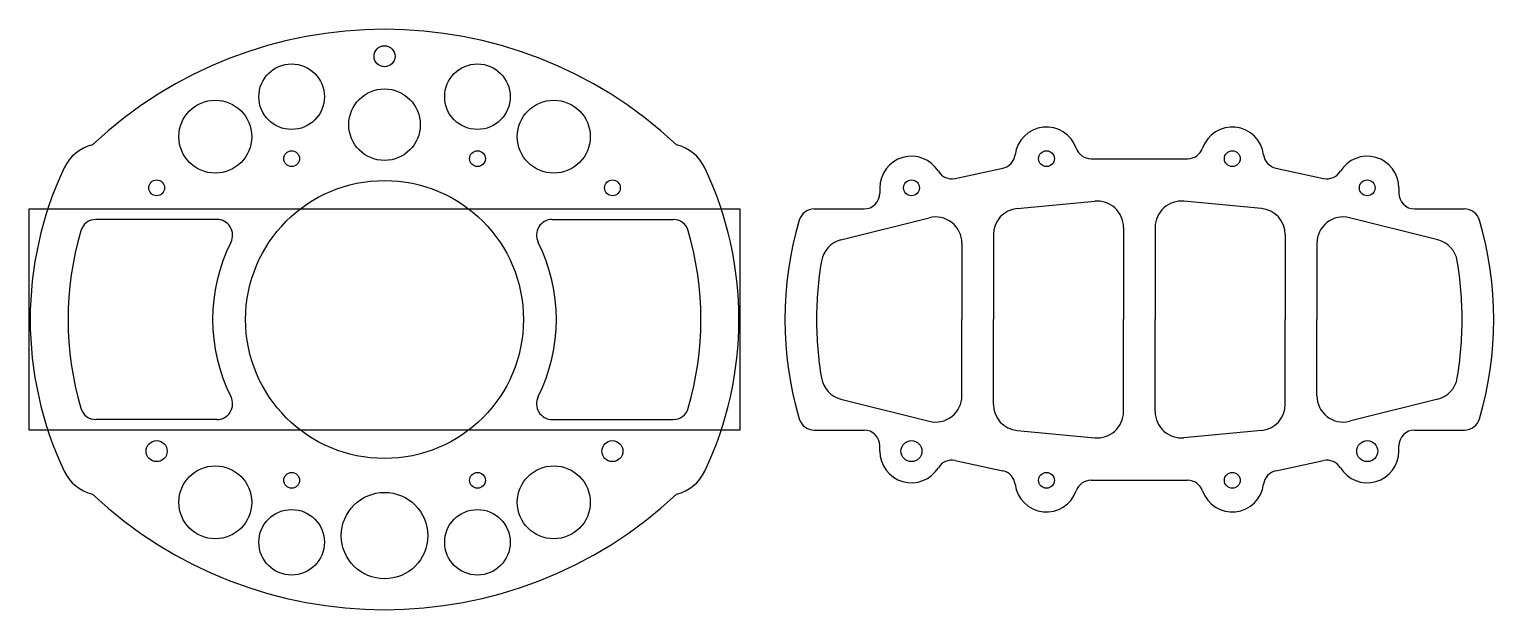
# Model space of a CAD drawing. Header units: millimetres. Extents: x 38 to 1497, y 26 to 1071.
# Drawn here: x 1218.4 to 1496.7, y 680.3 to 790.5 of the extents above; entities that cross this region are included whole.
import ezdxf

# ---------------------------------------------------------------- set-up
doc = ezdxf.new("R2010")
doc.units = ezdxf.units.MM
doc.layers.add('base_line', color=7, linetype='Continuous')
doc.layers.add('DIM', color=251, linetype='Continuous')

msp = doc.modelspace()

# ---------------------------------------------------------------- linework, layer by layer
at = {"layer": 'base_line'}
for p, q in [((1420.181, 765.919), (1438.521, 765.919)), ((1394.343, 762.167), (1403.402, 764.126)), ((1455.299, 764.126), (1464.358, 762.167)), ((1380.05, 760.374), (1380.05, 759.374)), ((1478.652, 760.374), (1478.652, 759.374)), ((1406.16, 756.465), (1420.885, 757.843)), ((1452.542, 756.465), (1437.816, 757.843)), ((1254.056, 754.374), (1231.091, 754.374)), ((1317.794, 754.374), (1340.759, 754.374)), ((1367.588, 756.374), (1377.05, 756.374)), ((1372.656, 750.505), (1389.409, 754.707)), ((1486.045, 750.505), (1469.293, 754.707)), ((1481.652, 756.374), (1491.113, 756.374)), ((1401.625, 751.487), (1401.625, 735.374)), ((1426.351, 752.864), (1426.351, 735.374)), ((1432.351, 752.864), (1432.351, 735.374)), ((1457.076, 751.487), (1457.076, 735.374)), ((1395.625, 749.858), (1395.625, 735.374)), ((1463.076, 749.858), (1463.076, 735.374)), ((1395.625, 720.89), (1395.625, 735.374)), ((1401.625, 719.26), (1401.625, 735.374)), ((1426.351, 717.883), (1426.351, 735.374)), ((1432.351, 717.883), (1432.351, 735.374)), ((1457.076, 719.26), (1457.076, 735.374)), ((1463.076, 720.89), (1463.076, 735.374)), ((1372.656, 720.242), (1389.409, 716.04)), ((1486.045, 720.242), (1469.293, 716.04)), ((1254.056, 716.374), (1231.091, 716.374)), ((1317.794, 716.374), (1340.759, 716.374)), ((1367.588, 714.374), (1377.05, 714.374)), ((1406.16, 714.282), (1420.885, 712.905)), ((1452.542, 714.282), (1437.816, 712.905)), ((1481.652, 714.374), (1491.113, 714.374)), ((1380.05, 710.374), (1380.05, 711.374)), ((1478.652, 710.374), (1478.652, 711.374)), ((1394.343, 708.581), (1403.402, 706.622)), ((1455.299, 706.622), (1464.358, 708.581)), ((1420.181, 704.829), (1438.521, 704.829))]:
    msp.add_line(p, q, dxfattribs=at)
for centre, radius in [((1285.925, 785.374), 2), ((1268.27, 777.69), 6.228), ((1303.58, 777.69), 6.228), ((1285.925, 772.375), 6.795), ((1253.765, 770.1), 6.927), ((1318.085, 770.1), 6.927), ((1268.27, 765.919), 1.5), ((1303.58, 765.919), 1.5), ((1411.696, 765.919), 1.5), ((1447.006, 765.919), 1.5), ((1242.624, 760.374), 1.5), ((1285.925, 735.374), 26.4), ((1329.226, 760.374), 1.5), ((1386.05, 760.374), 1.5), ((1472.652, 760.374), 1.5), ((1242.624, 710.374), 2), ((1329.226, 710.374), 2), ((1386.05, 710.374), 2), ((1472.652, 710.374), 2), ((1253.765, 700.648), 6.927), ((1318.085, 700.648), 6.927), ((1268.27, 704.829), 1.5), ((1303.58, 704.829), 1.5), ((1411.696, 704.829), 1.5), ((1411.696, 704.829), 1.5), ((1447.006, 704.829), 1.5), ((1447.006, 704.829), 1.5), ((1285.925, 694.319), 8.21), ((1268.27, 693.058), 6.228), ((1303.58, 693.058), 6.228)]:
    msp.add_circle(centre, radius, dxfattribs=at)
for centre, radius, start, end in [((1285.925, 709.407), 81.086, 46.81832, 133.18168), ((1411.696, 765.919), 6, 19.47122, 172.72895), ((1447.006, 765.919), 6, 7.27105, 160.52878), ((1232.295, 760.752), 8, 103.42721, 154.67578), ((1339.555, 760.752), 8, 25.32422, 76.57279), ((1386.05, 760.374), 6, 31.67139, 180), ((1402.768, 767.058), 3, 282.20017, 352.72895), ((1420.181, 768.919), 3, 199.47122, 270), ((1438.521, 768.919), 3, 270, 340.52878), ((1455.933, 767.058), 3, 187.27105, 257.79983), ((1472.652, 760.374), 6, 0, 148.32861), ((1285.925, 735.374), 67.332, 154.67578, 205.32422), ((1285.925, 735.374), 67.332, 334.67578, 25.32422), ((1393.709, 765.099), 3, 211.67139, 282.20017), ((1464.992, 765.099), 3, 257.79983, 328.32861), ((1377.05, 759.374), 3, 270, 0), ((1421.351, 752.864), 5, 0, 95.34277), ((1437.351, 752.864), 5, 84.65723, 180), ((1481.652, 759.374), 3, 180, 270), ((1231.091, 751.374), 3, 90, 163.73326), ((1254.056, 751.374), 3, 333.34059, 90), ((1317.794, 751.374), 3, 90, 206.65941), ((1340.759, 751.374), 3, 16.26674, 90), ((1429.351, 735.374), 67.332, 163.75183, 196.24817), ((1367.588, 753.374), 3, 90, 163.75183), ((1390.625, 749.858), 5, 0, 104.08145), ((1406.625, 751.487), 5, 95.34277, 180), ((1452.076, 751.487), 5, 0, 84.65723), ((1468.076, 749.858), 5, 75.91855, 180), ((1491.113, 753.374), 3, 16.24817, 90), ((1429.351, 735.374), 67.332, 343.75183, 16.24817), ((1285.925, 735.374), 60.121, 163.73326, 196.26674), ((1285.925, 735.374), 60.121, 343.73326, 16.26674), ((1285.925, 735.374), 32.66, 153.34059, 206.65941), ((1285.925, 735.374), 32.66, 333.34059, 26.65941), ((1373.873, 745.655), 5, 104.08145, 170.50565), ((1484.829, 745.655), 5, 9.49435, 75.91855), ((1435.351, 735.374), 67.332, 170.50565, 180), ((1423.351, 735.374), 67.332, 0, 9.49435), ((1435.351, 735.374), 67.332, 180, 189.49435), ((1423.351, 735.374), 67.332, 350.50565, 0), ((1373.873, 725.092), 5, 189.49435, 255.91855), ((1484.829, 725.092), 5, 284.08145, 350.50565), ((1254.056, 719.374), 3, 270, 26.65941), ((1317.794, 719.374), 3, 153.34059, 270), ((1390.625, 720.89), 5, 255.91855, 0), ((1468.076, 720.89), 5, 180, 284.08145), ((1231.091, 719.374), 3, 196.26674, 270), ((1340.759, 719.374), 3, 270, 343.73326), ((1406.625, 719.26), 5, 180, 264.65723), ((1452.076, 719.26), 5, 275.34277, 0), ((1367.588, 717.374), 3, 196.24817, 270), ((1421.351, 717.883), 5, 264.65723, 0), ((1437.351, 717.883), 5, 180, 275.34277), ((1491.113, 717.374), 3, 270, 343.75183), ((1377.05, 711.374), 3, 0, 90), ((1481.652, 711.374), 3, 90, 180), ((1386.05, 710.374), 6, 180, 328.32861), ((1472.652, 710.374), 6, 211.67139, 0), ((1393.709, 705.648), 3, 77.79983, 148.32861), ((1464.992, 705.648), 3, 31.67139, 102.20017), ((1232.295, 709.995), 8, 205.32422, 256.57279), ((1339.555, 709.995), 8, 283.42721, 334.67578), ((1402.768, 703.69), 3, 7.27105, 77.79983), ((1411.696, 704.829), 6, 187.27105, 340.52878), ((1420.181, 701.829), 3, 90, 160.52878), ((1438.521, 701.829), 3, 19.47122, 90), ((1447.006, 704.829), 6, 199.47122, 352.72895), ((1455.933, 703.69), 3, 102.20017, 172.72895), ((1285.925, 761.34), 81.086, 226.81832, 313.18168)]:
    msp.add_arc(centre, radius, start, end, dxfattribs=at)
at = {"layer": 'DIM'}
msp.add_lwpolyline([(1218.425, 756.374), (1353.425, 756.374), (1353.425, 714.374), (1218.425, 714.374)], close=True, dxfattribs=at)

doc.saveas('drawing.dxf')
